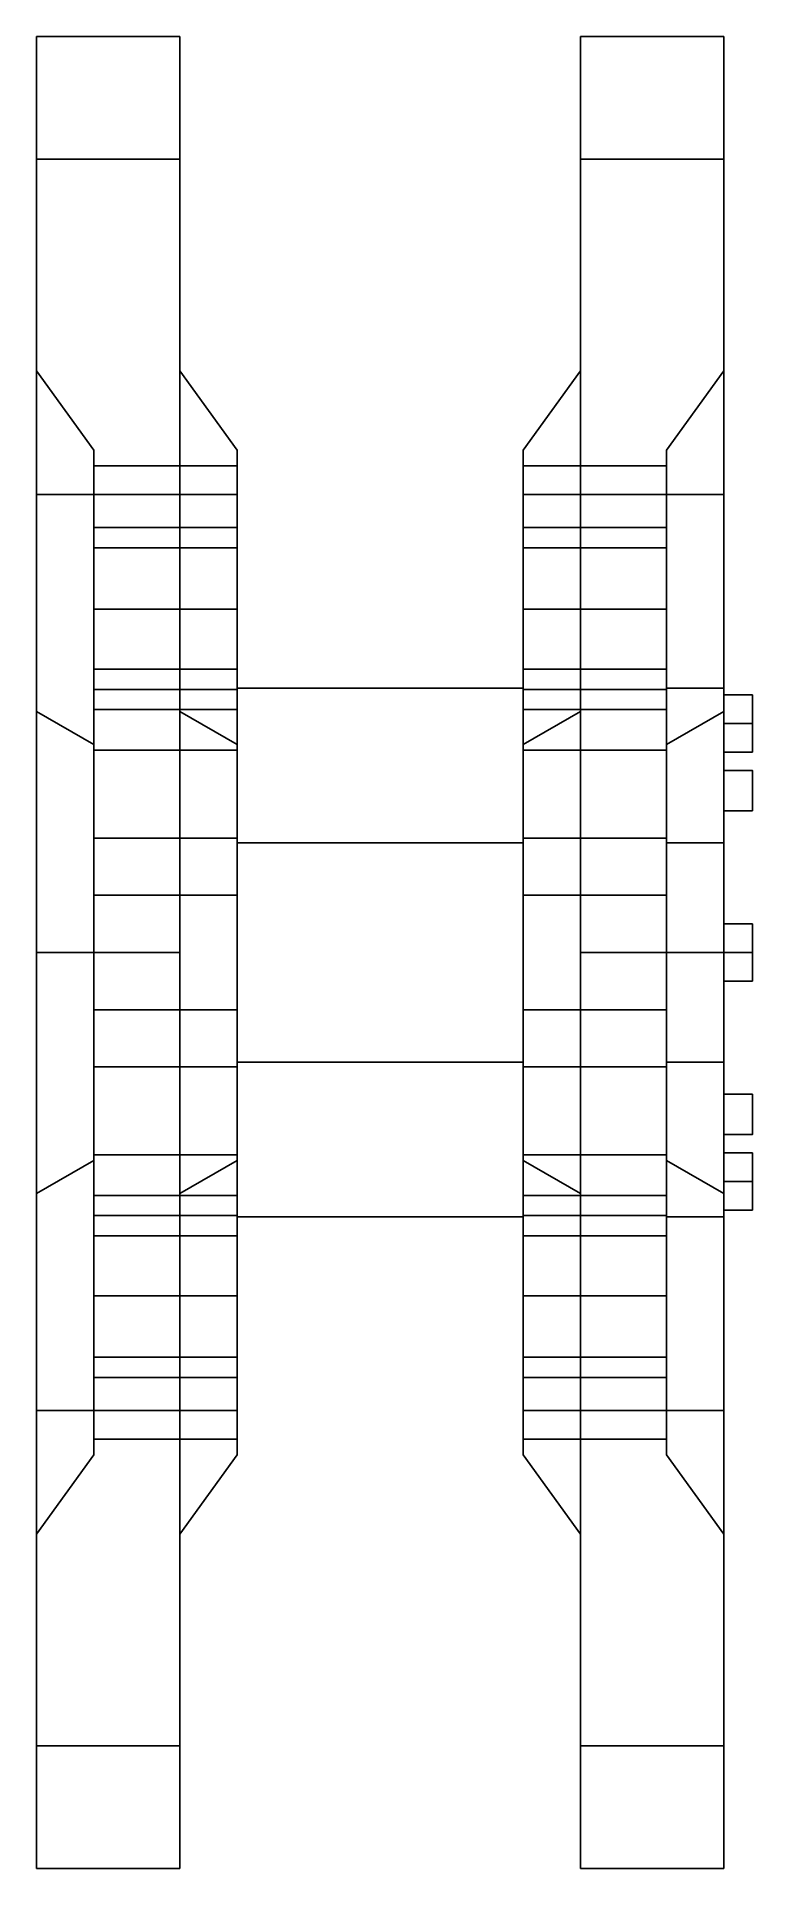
# Model space of a CAD drawing. Extents: x -1.21 to 1.21, y -0.32 to 0.32.
# Drawn here: x 0.96 to 1.21, y -0.32 to 0.32 of the extents above.
import ezdxf

# ---------------------------------------------------------------- set-up
doc = ezdxf.new("R2010")
doc.units = 0
doc.layers.add('WHEELS', color=2, linetype='CONTINUOUS')

msp = doc.modelspace()

# ---------------------------------------------------------------- linework, layer by layer
at = {"layer": 'WHEELS'}
for points in [[(0.96, 0.20325, -0.08419), (0.96, 0.20325, 0.08419), (0.96, 0.27713, 0.16), (0.96, 0.32)], [(0.96, 0.20325, -0.08419), (0.96, 0.20325, -0.08419), (0.96, 0.32), (0.96, 0.27713, -0.16)], [(1.01, 0.32), (1.01, 0.27713, -0.16), (0.96, 0.27713, -0.16), (0.96, 0.32)], [(1.01, 0.27713, 0.16), (1.01, 0.32), (0.96, 0.32), (0.96, 0.27713, 0.16)], [(1.01, 0.20325, 0.08419), (1.01, 0.20325, -0.08419), (1.01, 0.27713, -0.16), (1.01, 0.32)], [(1.01, 0.20325, 0.08419), (1.01, 0.20325, 0.08419), (1.01, 0.32), (1.01, 0.27713, 0.16)], [(1.15, 0.20325, -0.08419), (1.15, 0.20325, -0.08419), (1.15, 0.32), (1.15, 0.27713, -0.16)], [(1.15, 0.20325, -0.08419), (1.15, 0.20325, 0.08419), (1.15, 0.27713, 0.16), (1.15, 0.32)], [(1.15, 0.27713, -0.16), (1.15, 0.32), (1.2, 0.32), (1.2, 0.27713, -0.16)], [(1.15, 0.32), (1.15, 0.27713, 0.16), (1.2, 0.27713, 0.16), (1.2, 0.32)], [(1.2, 0.20325, 0.08419), (1.2, 0.20325, -0.08419), (1.2, 0.27713, -0.16), (1.2, 0.32)], [(1.2, 0.20325, 0.08419), (1.2, 0.20325, 0.08419), (1.2, 0.32), (1.2, 0.27713, 0.16)], [(0.96, 0.08419, -0.20325), (0.96, 0.20325, -0.08419), (0.96, 0.27713, -0.16), (0.96, 0.16, -0.27713)], [(1.01, 0.27713, -0.16), (1.01, 0.16, -0.27713), (0.96, 0.16, -0.27713), (0.96, 0.27713, -0.16)], [(0.96, 0.20325, 0.08419), (0.96, 0.08419, 0.20325), (0.96, 0.16, 0.27713), (0.96, 0.27713, 0.16)], [(1.01, 0.16, 0.27713), (1.01, 0.27713, 0.16), (0.96, 0.27713, 0.16), (0.96, 0.16, 0.27713)], [(1.01, 0.20325, -0.08419), (1.01, 0.08419, -0.20325), (1.01, 0.16, -0.27713), (1.01, 0.27713, -0.16)], [(1.01, 0.08419, 0.20325), (1.01, 0.20325, 0.08419), (1.01, 0.27713, 0.16), (1.01, 0.16, 0.27713)], [(1.15, 0.16, -0.27713), (1.15, 0.27713, -0.16), (1.2, 0.27713, -0.16), (1.2, 0.16, -0.27713)], [(1.15, 0.08419, -0.20325), (1.15, 0.20325, -0.08419), (1.15, 0.27713, -0.16), (1.15, 0.16, -0.27713)], [(1.15, 0.27713, 0.16), (1.15, 0.16, 0.27713), (1.2, 0.16, 0.27713), (1.2, 0.27713, 0.16)], [(1.15, 0.20325, 0.08419), (1.15, 0.08419, 0.20325), (1.15, 0.16, 0.27713), (1.15, 0.27713, 0.16)], [(1.2, 0.20325, -0.08419), (1.2, 0.08419, -0.20325), (1.2, 0.16, -0.27713), (1.2, 0.27713, -0.16)], [(1.2, 0.08419, 0.20325), (1.2, 0.20325, 0.08419), (1.2, 0.27713, 0.16), (1.2, 0.16, 0.27713)], [(0.96, 0.20325, 0.08419), (0.96, 0.20325, -0.08419), (0.98, 0.17554, -0.07271), (0.98, 0.17554, 0.07271)], [(0.96, 0.20325, -0.08419), (0.96, 0.08419, -0.20325), (0.98, 0.07271, -0.17554), (0.98, 0.17554, -0.07271)], [(0.96, 0.08419, 0.20325), (0.96, 0.20325, 0.08419), (0.98, 0.17554, 0.07271), (0.98, 0.07271, 0.17554)], [(1.01, 0.20325, -0.08419), (1.01, 0.20325, 0.08419), (1.03, 0.17554, 0.07271), (1.03, 0.17554, -0.07271)], [(1.01, 0.08419, -0.20325), (1.01, 0.20325, -0.08419), (1.03, 0.17554, -0.07271), (1.03, 0.07271, -0.17554)], [(1.01, 0.20325, 0.08419), (1.01, 0.08419, 0.20325), (1.03, 0.07271, 0.17554), (1.03, 0.17554, 0.07271)], [(1.15, 0.20325, 0.08419), (1.15, 0.20325, -0.08419), (1.13, 0.17554, -0.07271), (1.13, 0.17554, 0.07271)], [(1.15, 0.20325, -0.08419), (1.15, 0.08419, -0.20325), (1.13, 0.07271, -0.17554), (1.13, 0.17554, -0.07271)], [(1.15, 0.08419, 0.20325), (1.15, 0.20325, 0.08419), (1.13, 0.17554, 0.07271), (1.13, 0.07271, 0.17554)], [(1.2, 0.20325, -0.08419), (1.2, 0.20325, 0.08419), (1.18, 0.17554, 0.07271), (1.18, 0.17554, -0.07271)], [(1.2, 0.08419, -0.20325), (1.2, 0.20325, -0.08419), (1.18, 0.17554, -0.07271), (1.18, 0.07271, -0.17554)], [(1.2, 0.20325, 0.08419), (1.2, 0.08419, 0.20325), (1.18, 0.07271, 0.17554), (1.18, 0.17554, 0.07271)], [(0.98, 0.12, -0.02), (0.98, 0.16, -0.04), (0.98, 0.17554, -0.07271), (0.98, 0.09239, -0.03827)], [(0.98, 0.17554, 0.07271), (0.98, 0.17554, -0.07271), (0.98, 0.17, -0.04), (0.98, 0.17, 0.04)], [(0.98, 0.16, -0.04), (0.98, 0.17, -0.04), (0.98, 0.17554, -0.07271)], [(0.98, 0.14142, -0.08485), (0.98, 0.09899, -0.07071), (0.98, 0.09239, -0.03827), (0.98, 0.17554, -0.07271)], [(0.98, 0.17554, -0.07271), (0.98, 0.07271, -0.17554), (0.98, 0.09192, -0.14849), (0.98, 0.14849, -0.09192)], [(0.98, 0.14849, -0.09192), (0.98, 0.14142, -0.08485), (0.98, 0.17554, -0.07271)], [(0.98, 0.09899, 0.07071), (0.98, 0.14142, 0.08485), (0.98, 0.17554, 0.07271), (0.98, 0.09239, 0.03827)], [(0.98, 0.07271, 0.17554), (0.98, 0.17554, 0.07271), (0.98, 0.14849, 0.09192), (0.98, 0.09192, 0.14849)], [(0.98, 0.14142, 0.08485), (0.98, 0.14849, 0.09192), (0.98, 0.17554, 0.07271)], [(0.98, 0.16, 0.04), (0.98, 0.12, 0.02), (0.98, 0.09239, 0.03827), (0.98, 0.17554, 0.07271)], [(0.98, 0.17, 0.04), (0.98, 0.16, 0.04), (0.98, 0.17554, 0.07271)], [(1.03, 0.17554, -0.07271), (1.03, 0.09239, -0.03827), (1.03, 0.09899, -0.07071), (1.03, 0.14142, -0.08485)], [(1.03, 0.17, 0.04), (1.03, 0.17, -0.04), (1.03, 0.17554, -0.07271), (1.03, 0.17554, 0.07271)], [(1.03, 0.16, -0.04), (1.03, 0.17554, -0.07271), (1.03, 0.17554, -0.07271), (1.03, 0.17, -0.04)], [(1.03, 0.12, -0.02), (1.03, 0.09239, -0.03827), (1.03, 0.17554, -0.07271), (1.03, 0.16, -0.04)], [(1.03, 0.14142, -0.08485), (1.03, 0.14849, -0.09192), (1.03, 0.14849, -0.09192), (1.03, 0.17554, -0.07271)], [(1.03, 0.14849, -0.09192), (1.03, 0.09192, -0.14849), (1.03, 0.07271, -0.17554), (1.03, 0.17554, -0.07271)], [(1.03, 0.16, 0.04), (1.03, 0.17, 0.04), (1.03, 0.17, 0.04), (1.03, 0.17554, 0.07271)], [(1.03, 0.17554, 0.07271), (1.03, 0.09239, 0.03827), (1.03, 0.12, 0.02), (1.03, 0.16, 0.04)], [(1.03, 0.09192, 0.14849), (1.03, 0.14849, 0.09192), (1.03, 0.17554, 0.07271), (1.03, 0.07271, 0.17554)], [(1.03, 0.14142, 0.08485), (1.03, 0.17554, 0.07271), (1.03, 0.17554, 0.07271), (1.03, 0.14849, 0.09192)], [(1.03, 0.09899, 0.07071), (1.03, 0.09239, 0.03827), (1.03, 0.17554, 0.07271), (1.03, 0.14142, 0.08485)], [(1.13, 0.09899, -0.07071), (1.13, 0.09239, -0.03827), (1.13, 0.17554, -0.07271), (1.13, 0.14142, -0.08485)], [(1.13, 0.17554, -0.07271), (1.13, 0.09239, -0.03827), (1.13, 0.12, -0.02), (1.13, 0.16, -0.04)], [(1.13, 0.16, -0.04), (1.13, 0.17, -0.04), (1.13, 0.17, -0.04), (1.13, 0.17554, -0.07271)], [(1.13, 0.17, -0.04), (1.13, 0.17, 0.04), (1.13, 0.17554, 0.07271), (1.13, 0.17554, -0.07271)], [(1.13, 0.14142, -0.08485), (1.13, 0.17554, -0.07271), (1.13, 0.17554, -0.07271), (1.13, 0.14849, -0.09192)], [(1.13, 0.09192, -0.14849), (1.13, 0.14849, -0.09192), (1.13, 0.17554, -0.07271), (1.13, 0.07271, -0.17554)], [(1.13, 0.12, 0.02), (1.13, 0.09239, 0.03827), (1.13, 0.17554, 0.07271), (1.13, 0.16, 0.04)], [(1.13, 0.16, 0.04), (1.13, 0.17554, 0.07271), (1.13, 0.17554, 0.07271), (1.13, 0.17, 0.04)], [(1.13, 0.17554, 0.07271), (1.13, 0.09239, 0.03827), (1.13, 0.09899, 0.07071), (1.13, 0.14142, 0.08485)], [(1.13, 0.14849, 0.09192), (1.13, 0.09192, 0.14849), (1.13, 0.07271, 0.17554), (1.13, 0.17554, 0.07271)], [(1.13, 0.14142, 0.08485), (1.13, 0.14849, 0.09192), (1.13, 0.14849, 0.09192), (1.13, 0.17554, 0.07271)], [(1.18, 0.17, -0.04), (1.18, 0.16, -0.04), (1.18, 0.17554, -0.07271)], [(1.18, 0.17554, -0.07271), (1.18, 0.17554, 0.07271), (1.18, 0.17, 0.04), (1.18, 0.17, -0.04)], [(1.18, 0.16, -0.04), (1.18, 0.12, -0.02), (1.18, 0.09239, -0.03827), (1.18, 0.17554, -0.07271)], [(1.18, 0.09899, -0.07071), (1.18, 0.14142, -0.08485), (1.18, 0.17554, -0.07271), (1.18, 0.09239, -0.03827)], [(1.18, 0.14142, -0.08485), (1.18, 0.14849, -0.09192), (1.18, 0.17554, -0.07271)], [(1.18, 0.07271, -0.17554), (1.18, 0.17554, -0.07271), (1.18, 0.14849, -0.09192), (1.18, 0.09192, -0.14849)], [(1.18, 0.14849, 0.09192), (1.18, 0.14142, 0.08485), (1.18, 0.17554, 0.07271)], [(1.18, 0.17554, 0.07271), (1.18, 0.07271, 0.17554), (1.18, 0.09192, 0.14849), (1.18, 0.14849, 0.09192)], [(1.18, 0.14142, 0.08485), (1.18, 0.09899, 0.07071), (1.18, 0.09239, 0.03827), (1.18, 0.17554, 0.07271)], [(1.18, 0.16, 0.04), (1.18, 0.17, 0.04), (1.18, 0.17554, 0.07271)], [(1.18, 0.12, 0.02), (1.18, 0.16, 0.04), (1.18, 0.17554, 0.07271), (1.18, 0.09239, 0.03827)], [(1.03, 0.17, 0.04), (1.03, 0.16, 0.04), (0.98, 0.16, 0.04), (0.98, 0.17, 0.04)], [(1.03, 0.17, -0.04), (1.03, 0.17, 0.04), (0.98, 0.17, 0.04), (0.98, 0.17, -0.04)], [(1.03, 0.16, -0.04), (1.03, 0.17, -0.04), (0.98, 0.17, -0.04), (0.98, 0.16, -0.04)], [(1.13, 0.16, 0.04), (1.13, 0.17, 0.04), (1.18, 0.17, 0.04), (1.18, 0.16, 0.04)], [(1.13, 0.17, -0.04), (1.13, 0.16, -0.04), (1.18, 0.16, -0.04), (1.18, 0.17, -0.04)], [(1.13, 0.17, 0.04), (1.13, 0.17, -0.04), (1.18, 0.17, -0.04), (1.18, 0.17, 0.04)], [(0.96, -0.08419, -0.20325), (0.96, 0.08419, -0.20325), (0.96, 0.16, -0.27713), (0.96, 0, -0.32)], [(1.13, 0.12, 0.02), (1.13, 0.16, 0.04), (1.18, 0.16, 0.04), (1.18, 0.12, 0.02)], [(1.15, -0.08419, -0.20325), (1.15, 0.08419, -0.20325), (1.15, 0.16, -0.27713), (1.15, 0, -0.32)], [(1.01, 0.16, -0.27713), (1.01, 0, -0.32), (0.96, 0, -0.32), (0.96, 0.16, -0.27713)], [(0.96, 0.08419, 0.20325), (0.96, 0.08419, 0.20325), (0.96, 0, 0.32), (0.96, 0.16, 0.27713)], [(1.01, 0, 0.32), (1.01, 0.16, 0.27713), (0.96, 0.16, 0.27713), (0.96, 0, 0.32)], [(1.03, 0.16, 0.04), (1.03, 0.12, 0.02), (0.98, 0.12, 0.02), (0.98, 0.16, 0.04)], [(1.03, 0.12, -0.02), (1.03, 0.16, -0.04), (0.98, 0.16, -0.04), (0.98, 0.12, -0.02)], [(1.01, 0.08419, -0.20325), (1.01, 0.08419, -0.20325), (1.01, 0, -0.32), (1.01, 0.16, -0.27713)], [(1.01, -0.08419, 0.20325), (1.01, 0.08419, 0.20325), (1.01, 0.16, 0.27713), (1.01, 0, 0.32)], [(1.13, 0.16, -0.04), (1.13, 0.12, -0.02), (1.18, 0.12, -0.02), (1.18, 0.16, -0.04)], [(1.15, 0, -0.32), (1.15, 0.16, -0.27713), (1.2, 0.16, -0.27713), (1.2, 0, -0.32)], [(1.15, 0.16, 0.27713), (1.15, 0, 0.32), (1.2, 0, 0.32), (1.2, 0.16, 0.27713)], [(1.15, 0.08419, 0.20325), (1.15, 0.08419, 0.20325), (1.15, 0, 0.32), (1.15, 0.16, 0.27713)], [(1.2, 0.08419, -0.20325), (1.2, 0.08419, -0.20325), (1.2, 0, -0.32), (1.2, 0.16, -0.27713)], [(1.2, -0.08419, 0.20325), (1.2, 0.08419, 0.20325), (1.2, 0.16, 0.27713), (1.2, 0, 0.32)], [(1.03, 0.14849, -0.09192), (1.03, 0.14142, -0.08485), (0.98, 0.14142, -0.08485), (0.98, 0.14849, -0.09192)], [(1.03, 0.09192, -0.14849), (1.03, 0.14849, -0.09192), (0.98, 0.14849, -0.09192), (0.98, 0.09192, -0.14849)], [(1.03, 0.14849, 0.09192), (1.03, 0.09192, 0.14849), (0.98, 0.09192, 0.14849), (0.98, 0.14849, 0.09192)], [(1.03, 0.14142, 0.08485), (1.03, 0.14849, 0.09192), (0.98, 0.14849, 0.09192), (0.98, 0.14142, 0.08485)], [(1.13, 0.14142, -0.08485), (1.13, 0.14849, -0.09192), (1.18, 0.14849, -0.09192), (1.18, 0.14142, -0.08485)], [(1.13, 0.14849, -0.09192), (1.13, 0.09192, -0.14849), (1.18, 0.09192, -0.14849), (1.18, 0.14849, -0.09192)], [(1.13, 0.09192, 0.14849), (1.13, 0.14849, 0.09192), (1.18, 0.14849, 0.09192), (1.18, 0.09192, 0.14849)], [(1.13, 0.14849, 0.09192), (1.13, 0.14142, 0.08485), (1.18, 0.14142, 0.08485), (1.18, 0.14849, 0.09192)], [(1.03, 0.14142, -0.08485), (1.03, 0.09899, -0.07071), (0.98, 0.09899, -0.07071), (0.98, 0.14142, -0.08485)], [(1.03, 0.09899, 0.07071), (1.03, 0.14142, 0.08485), (0.98, 0.14142, 0.08485), (0.98, 0.09899, 0.07071)], [(1.13, 0.09899, -0.07071), (1.13, 0.14142, -0.08485), (1.18, 0.14142, -0.08485), (1.18, 0.09899, -0.07071)], [(1.13, 0.14142, 0.08485), (1.13, 0.09899, 0.07071), (1.18, 0.09899, 0.07071), (1.18, 0.14142, 0.08485)], [(1.03, 0.12, 0.02), (1.03, 0.12, -0.02), (0.98, 0.12, -0.02), (0.98, 0.12, 0.02)], [(0.98, 0.12, 0.02), (0.98, 0.12, -0.02), (0.98, 0.09239, -0.03827), (0.98, 0.09239, 0.03827)], [(1.03, 0.09239, 0.03827), (1.03, 0.09239, -0.03827), (1.03, 0.12, -0.02), (1.03, 0.12, 0.02)], [(1.13, 0.09239, -0.03827), (1.13, 0.09239, 0.03827), (1.13, 0.12, 0.02), (1.13, 0.12, -0.02)], [(1.13, 0.12, -0.02), (1.13, 0.12, 0.02), (1.18, 0.12, 0.02), (1.18, 0.12, -0.02)], [(1.18, 0.12, -0.02), (1.18, 0.12, 0.02), (1.18, 0.09239, 0.03827), (1.18, 0.09239, -0.03827)], [(0.98, 0.09899, -0.07071), (0.98, 0.07071, -0.09899), (0.98, 0.03827, -0.09239), (0.98, 0.09239, -0.03827)], [(1.03, 0.09899, -0.07071), (1.03, 0.07071, -0.09899), (0.98, 0.07071, -0.09899), (0.98, 0.09899, -0.07071)], [(1.03, 0.07071, 0.09899), (1.03, 0.09899, 0.07071), (0.98, 0.09899, 0.07071), (0.98, 0.07071, 0.09899)], [(0.98, 0.07071, 0.09899), (0.98, 0.09899, 0.07071), (0.98, 0.09239, 0.03827), (0.98, 0.03827, 0.09239)], [(1.03, 0.09239, -0.03827), (1.03, 0.03827, -0.09239), (1.03, 0.07071, -0.09899), (1.03, 0.09899, -0.07071)], [(1.03, 0.03827, 0.09239), (1.03, 0.09239, 0.03827), (1.03, 0.09899, 0.07071), (1.03, 0.07071, 0.09899)], [(1.13, 0.03827, -0.09239), (1.13, 0.09239, -0.03827), (1.13, 0.09899, -0.07071), (1.13, 0.07071, -0.09899)], [(1.13, 0.07071, -0.09899), (1.13, 0.09899, -0.07071), (1.18, 0.09899, -0.07071), (1.18, 0.07071, -0.09899)], [(1.13, 0.09239, 0.03827), (1.13, 0.03827, 0.09239), (1.13, 0.07071, 0.09899), (1.13, 0.09899, 0.07071)], [(1.13, 0.09899, 0.07071), (1.13, 0.07071, 0.09899), (1.18, 0.07071, 0.09899), (1.18, 0.09899, 0.07071)], [(1.18, 0.07071, -0.09899), (1.18, 0.09899, -0.07071), (1.18, 0.09239, -0.03827), (1.18, 0.03827, -0.09239)], [(1.18, 0.09899, 0.07071), (1.18, 0.07071, 0.09899), (1.18, 0.03827, 0.09239), (1.18, 0.09239, 0.03827)], [(0.98, -0.03827, 0.09239), (0.98, 0.03827, 0.09239), (0.98, 0.09239, 0.03827), (0.98, -0.09239, 0.03827)], [(0.98, -0.09239, 0.03827), (0.98, 0.09239, 0.03827), (0.98, 0.09239, -0.03827), (0.98, -0.09239, -0.03827)], [(0.98, -0.09239, -0.03827), (0.98, 0.09239, -0.03827), (0.98, 0.03827, -0.09239), (0.98, -0.03827, -0.09239)], [(1.03, 0.08485, -0.14142), (1.03, 0.09192, -0.14849), (0.98, 0.09192, -0.14849), (0.98, 0.08485, -0.14142)], [(0.98, 0.08485, -0.14142), (0.98, 0.09192, -0.14849), (0.98, 0.07271, -0.17554)], [(1.03, 0.09192, 0.14849), (1.03, 0.08485, 0.14142), (0.98, 0.08485, 0.14142), (0.98, 0.09192, 0.14849)], [(0.98, 0.09192, 0.14849), (0.98, 0.08485, 0.14142), (0.98, 0.07271, 0.17554)], [(1.03, 0.03827, -0.09239), (1.03, 0.09239, -0.03827), (1.13, 0.09239, -0.03827), (1.13, 0.03827, -0.09239)], [(1.03, 0.09239, -0.03827), (1.03, 0.09239, 0.03827), (1.13, 0.09239, 0.03827), (1.13, 0.09239, -0.03827)], [(1.03, 0.09239, 0.03827), (1.03, 0.03827, 0.09239), (1.13, 0.03827, 0.09239), (1.13, 0.09239, 0.03827)], [(1.03, 0.08485, -0.14142), (1.03, 0.07271, -0.17554), (1.03, 0.07271, -0.17554), (1.03, 0.09192, -0.14849)], [(1.03, 0.08485, 0.14142), (1.03, 0.09192, 0.14849), (1.03, 0.09192, 0.14849), (1.03, 0.07271, 0.17554)], [(1.13, 0.08485, -0.14142), (1.13, 0.09192, -0.14849), (1.13, 0.09192, -0.14849), (1.13, 0.07271, -0.17554)], [(1.13, 0.09192, -0.14849), (1.13, 0.08485, -0.14142), (1.18, 0.08485, -0.14142), (1.18, 0.09192, -0.14849)], [(1.13, 0.08485, 0.14142), (1.13, 0.07271, 0.17554), (1.13, 0.07271, 0.17554), (1.13, 0.09192, 0.14849)], [(1.13, 0.08485, 0.14142), (1.13, 0.09192, 0.14849), (1.18, 0.09192, 0.14849), (1.18, 0.08485, 0.14142)], [(1.18, 0.03827, -0.09239), (1.18, 0.09239, -0.03827), (1.2, 0.09239, -0.03827), (1.2, 0.03827, -0.09239)], [(1.18, 0.09239, 0.03827), (1.18, 0.03827, 0.09239), (1.2, 0.03827, 0.09239), (1.2, 0.09239, 0.03827)], [(1.18, 0.09239, -0.03827), (1.18, 0.09239, 0.03827), (1.2, 0.09239, 0.03827), (1.2, 0.09239, -0.03827)], [(1.18, 0.09192, -0.14849), (1.18, 0.08485, -0.14142), (1.18, 0.07271, -0.17554)], [(1.18, 0.08485, 0.14142), (1.18, 0.09192, 0.14849), (1.18, 0.07271, 0.17554)], [(1.2, 0.03827, -0.09239), (1.2, 0.09239, -0.03827), (1.2, 0.06364, -0.06364)], [(1.2, 0.09239, -0.03827), (1.2, 0.07), (1.2, 0.01)], [(1.2, 0.07), (1.2, 0.09239, 0.03827), (1.2, 0.01)], [(1.2, 0.09239, 0.03827), (1.2, 0.0495, 0.0495), (1.2, 0.01)], [(1.2, 0, -0.01), (1.2, 0.09239, -0.03827), (1.2, 0.01)], [(1.2, 0.0495, -0.0495), (1.2, 0.09239, -0.03827), (1.2, 0, -0.01)], [(1.2, 0.09239, 0.03827), (1.2, 0.06364, 0.0495), (1.2, 0.0495, 0.0495)], [(1.2, 0.09239, 0.03827), (1.2, 0.03827, 0.09239), (1.2, 0.06364, 0.06364)], [(1.2, 0.09239, 0.03827), (1.2, 0.06364, 0.06364), (1.2, 0.06364, 0.0495)], [(1.2, 0.09239, -0.03827), (1.2, 0.08, -0.01), (1.2, 0.07)], [(1.2, 0.09239, -0.03827), (1.2, 0.09239, 0.03827), (1.2, 0.09)], [(1.2, 0.09239, -0.03827), (1.2, 0.09), (1.2, 0.08, -0.01)], [(1.2, 0.09), (1.2, 0.09239, 0.03827), (1.2, 0.08, 0.01)], [(1.2, 0.08, 0.01), (1.2, 0.09239, 0.03827), (1.2, 0.07)], [(1.2, 0.06364, -0.06364), (1.2, 0.09239, -0.03827), (1.2, 0.06364, -0.0495)], [(1.2, 0.06364, -0.0495), (1.2, 0.09239, -0.03827), (1.2, 0.0495, -0.0495)], [(1.2, 0.09), (1.2, 0.08, 0.01), (1.21, 0.08, 0.01), (1.21, 0.09)], [(1.2, 0.08, -0.01), (1.2, 0.09), (1.21, 0.09), (1.21, 0.08, -0.01)], [(1.21, 0.07), (1.21, 0.08, -0.01), (1.21, 0.09), (1.21, 0.08, 0.01)], [(0.96, 0.08419, -0.20325), (0.96, -0.08419, -0.20325), (0.98, -0.07271, -0.17554), (0.98, 0.07271, -0.17554)], [(0.96, -0.08419, 0.20325), (0.96, 0.08419, 0.20325), (0.98, 0.07271, 0.17554), (0.98, -0.07271, 0.17554)], [(0.96, 0.08419, 0.20325), (0.96, -0.08419, 0.20325), (0.96, -0.16, 0.27713), (0.96, 0, 0.32)], [(1.03, 0.07071, -0.09899), (1.03, 0.08485, -0.14142), (0.98, 0.08485, -0.14142), (0.98, 0.07071, -0.09899)], [(0.98, 0.07071, -0.09899), (0.98, 0.08485, -0.14142), (0.98, 0.07271, -0.17554), (0.98, 0.03827, -0.09239)], [(1.03, 0.08485, 0.14142), (1.03, 0.07071, 0.09899), (0.98, 0.07071, 0.09899), (0.98, 0.08485, 0.14142)], [(0.98, 0.08485, 0.14142), (0.98, 0.07071, 0.09899), (0.98, 0.03827, 0.09239), (0.98, 0.07271, 0.17554)], [(1.01, 0.08419, -0.20325), (1.01, -0.08419, -0.20325), (1.01, -0.16, -0.27713), (1.01, 0, -0.32)], [(1.01, -0.08419, -0.20325), (1.01, 0.08419, -0.20325), (1.03, 0.07271, -0.17554), (1.03, -0.07271, -0.17554)], [(1.01, 0.08419, 0.20325), (1.01, -0.08419, 0.20325), (1.03, -0.07271, 0.17554), (1.03, 0.07271, 0.17554)], [(1.03, 0.07071, -0.09899), (1.03, 0.03827, -0.09239), (1.03, 0.07271, -0.17554), (1.03, 0.08485, -0.14142)], [(1.03, 0.07271, 0.17554), (1.03, 0.03827, 0.09239), (1.03, 0.07071, 0.09899), (1.03, 0.08485, 0.14142)], [(1.13, 0.07271, -0.17554), (1.13, 0.03827, -0.09239), (1.13, 0.07071, -0.09899), (1.13, 0.08485, -0.14142)], [(1.13, 0.08485, -0.14142), (1.13, 0.07071, -0.09899), (1.18, 0.07071, -0.09899), (1.18, 0.08485, -0.14142)], [(1.13, 0.07071, 0.09899), (1.13, 0.03827, 0.09239), (1.13, 0.07271, 0.17554), (1.13, 0.08485, 0.14142)], [(1.13, 0.07071, 0.09899), (1.13, 0.08485, 0.14142), (1.18, 0.08485, 0.14142), (1.18, 0.07071, 0.09899)], [(1.15, 0.08419, -0.20325), (1.15, -0.08419, -0.20325), (1.13, -0.07271, -0.17554), (1.13, 0.07271, -0.17554)], [(1.15, -0.08419, 0.20325), (1.15, 0.08419, 0.20325), (1.13, 0.07271, 0.17554), (1.13, -0.07271, 0.17554)], [(1.15, 0.08419, 0.20325), (1.15, -0.08419, 0.20325), (1.15, -0.16, 0.27713), (1.15, 0, 0.32)], [(1.18, 0.08485, -0.14142), (1.18, 0.07071, -0.09899), (1.18, 0.03827, -0.09239), (1.18, 0.07271, -0.17554)], [(1.18, 0.07071, 0.09899), (1.18, 0.08485, 0.14142), (1.18, 0.07271, 0.17554), (1.18, 0.03827, 0.09239)], [(1.2, -0.08419, -0.20325), (1.2, 0.08419, -0.20325), (1.18, 0.07271, -0.17554), (1.18, -0.07271, -0.17554)], [(1.2, 0.08419, 0.20325), (1.2, -0.08419, 0.20325), (1.18, -0.07271, 0.17554), (1.18, 0.07271, 0.17554)], [(1.2, 0.08419, -0.20325), (1.2, -0.08419, -0.20325), (1.2, -0.16, -0.27713), (1.2, 0, -0.32)], [(1.2, 0.08, 0.01), (1.2, 0.07), (1.21, 0.07), (1.21, 0.08, 0.01)], [(1.2, 0.07), (1.2, 0.08, -0.01), (1.21, 0.08, -0.01), (1.21, 0.07)], [(0.98, 0.04, -0.16), (0.98, 0.02, -0.12), (0.98, 0.03827, -0.09239), (0.98, 0.07271, -0.17554)], [(0.98, 0.07271, -0.17554), (0.98, -0.07271, -0.17554), (0.98, -0.04, -0.17), (0.98, 0.04, -0.17)], [(0.98, 0.04, -0.17), (0.98, 0.04, -0.16), (0.98, 0.07271, -0.17554)], [(0.98, 0.04, 0.16), (0.98, 0.04, 0.17), (0.98, 0.07271, 0.17554)], [(0.98, -0.07271, 0.17554), (0.98, 0.07271, 0.17554), (0.98, 0.04, 0.17), (0.98, -0.04, 0.17)], [(0.98, 0.02, 0.12), (0.98, 0.04, 0.16), (0.98, 0.07271, 0.17554), (0.98, 0.03827, 0.09239)], [(1.03, 0.04, -0.16), (1.03, 0.04, -0.17), (1.03, 0.04, -0.17), (1.03, 0.07271, -0.17554)], [(1.03, 0.04, -0.17), (1.03, -0.04, -0.17), (1.03, -0.07271, -0.17554), (1.03, 0.07271, -0.17554)], [(1.03, 0.07271, -0.17554), (1.03, 0.03827, -0.09239), (1.03, 0.02, -0.12), (1.03, 0.04, -0.16)], [(1.03, 0.04, 0.16), (1.03, 0.07271, 0.17554), (1.03, 0.07271, 0.17554), (1.03, 0.04, 0.17)], [(1.03, 0.02, 0.12), (1.03, 0.03827, 0.09239), (1.03, 0.07271, 0.17554), (1.03, 0.04, 0.16)], [(1.03, -0.04, 0.17), (1.03, 0.04, 0.17), (1.03, 0.07271, 0.17554), (1.03, -0.07271, 0.17554)], [(1.13, 0.02, -0.12), (1.13, 0.03827, -0.09239), (1.13, 0.07271, -0.17554), (1.13, 0.04, -0.16)], [(1.13, 0.04, -0.16), (1.13, 0.07271, -0.17554), (1.13, 0.07271, -0.17554), (1.13, 0.04, -0.17)], [(1.13, -0.04, -0.17), (1.13, 0.04, -0.17), (1.13, 0.07271, -0.17554), (1.13, -0.07271, -0.17554)], [(1.13, 0.04, 0.17), (1.13, -0.04, 0.17), (1.13, -0.07271, 0.17554), (1.13, 0.07271, 0.17554)], [(1.13, 0.04, 0.16), (1.13, 0.04, 0.17), (1.13, 0.04, 0.17), (1.13, 0.07271, 0.17554)], [(1.13, 0.07271, 0.17554), (1.13, 0.03827, 0.09239), (1.13, 0.02, 0.12), (1.13, 0.04, 0.16)], [(1.18, 0.04, -0.16), (1.18, 0.04, -0.17), (1.18, 0.07271, -0.17554)], [(1.18, -0.07271, -0.17554), (1.18, 0.07271, -0.17554), (1.18, 0.04, -0.17), (1.18, -0.04, -0.17)], [(1.18, 0.02, -0.12), (1.18, 0.04, -0.16), (1.18, 0.07271, -0.17554), (1.18, 0.03827, -0.09239)], [(1.18, 0.04, 0.16), (1.18, 0.02, 0.12), (1.18, 0.03827, 0.09239), (1.18, 0.07271, 0.17554)], [(1.18, 0.07271, 0.17554), (1.18, -0.07271, 0.17554), (1.18, -0.04, 0.17), (1.18, 0.04, 0.17)], [(1.18, 0.04, 0.17), (1.18, 0.04, 0.16), (1.18, 0.07271, 0.17554)], [(1.2, 0.03827, -0.09239), (1.2, 0.06364, -0.06364), (1.2, 0.0495, -0.06364)], [(1.2, 0.06364, 0.06364), (1.2, 0.03827, 0.09239), (1.2, 0.0495, 0.06364)], [(1.2, 0.06364, 0.06364), (1.2, 0.0495, 0.06364), (1.21, 0.0495, 0.06364), (1.21, 0.06364, 0.06364)], [(1.2, 0.06364, 0.0495), (1.2, 0.06364, 0.06364), (1.21, 0.06364, 0.06364), (1.21, 0.06364, 0.0495)], [(1.2, 0.0495, 0.0495), (1.2, 0.06364, 0.0495), (1.21, 0.06364, 0.0495), (1.21, 0.0495, 0.0495)], [(1.2, 0.06364, -0.0495), (1.2, 0.0495, -0.0495), (1.21, 0.0495, -0.0495), (1.21, 0.06364, -0.0495)], [(1.2, 0.06364, -0.06364), (1.2, 0.06364, -0.0495), (1.21, 0.06364, -0.0495), (1.21, 0.06364, -0.06364)], [(1.2, 0.0495, -0.06364), (1.2, 0.06364, -0.06364), (1.21, 0.06364, -0.06364), (1.21, 0.0495, -0.06364)], [(1.21, 0.0495, 0.0495), (1.21, 0.06364, 0.0495), (1.21, 0.06364, 0.06364), (1.21, 0.0495, 0.06364)], [(1.21, 0.0495, -0.0495), (1.21, 0.0495, -0.06364), (1.21, 0.06364, -0.06364), (1.21, 0.06364, -0.0495)], [(1.2, 0.03827, -0.09239), (1.2, 0.0495, -0.0495), (1.2, 0, -0.01)], [(1.2, 0.03827, -0.09239), (1.2, 0.0495, -0.06364), (1.2, 0.0495, -0.0495)], [(1.2, 0.0495, 0.0495), (1.2, 0.03827, 0.09239), (1.2, 0.01)], [(1.2, 0.0495, 0.06364), (1.2, 0.03827, 0.09239), (1.2, 0.0495, 0.0495)], [(1.2, 0.0495, 0.06364), (1.2, 0.0495, 0.0495), (1.21, 0.0495, 0.0495), (1.21, 0.0495, 0.06364)], [(1.2, 0.0495, -0.0495), (1.2, 0.0495, -0.06364), (1.21, 0.0495, -0.06364), (1.21, 0.0495, -0.0495)], [(1.03, 0.04, -0.17), (1.03, 0.04, -0.16), (0.98, 0.04, -0.16), (0.98, 0.04, -0.17)], [(1.03, -0.04, -0.17), (1.03, 0.04, -0.17), (0.98, 0.04, -0.17), (0.98, -0.04, -0.17)], [(1.03, 0.04, -0.16), (1.03, 0.02, -0.12), (0.98, 0.02, -0.12), (0.98, 0.04, -0.16)], [(1.03, 0.02, 0.12), (1.03, 0.04, 0.16), (0.98, 0.04, 0.16), (0.98, 0.02, 0.12)], [(1.03, 0.04, 0.16), (1.03, 0.04, 0.17), (0.98, 0.04, 0.17), (0.98, 0.04, 0.16)], [(1.03, 0.04, 0.17), (1.03, -0.04, 0.17), (0.98, -0.04, 0.17), (0.98, 0.04, 0.17)], [(1.13, 0.02, -0.12), (1.13, 0.04, -0.16), (1.18, 0.04, -0.16), (1.18, 0.02, -0.12)], [(1.13, 0.04, -0.16), (1.13, 0.04, -0.17), (1.18, 0.04, -0.17), (1.18, 0.04, -0.16)], [(1.13, 0.04, -0.17), (1.13, -0.04, -0.17), (1.18, -0.04, -0.17), (1.18, 0.04, -0.17)], [(1.13, 0.04, 0.16), (1.13, 0.02, 0.12), (1.18, 0.02, 0.12), (1.18, 0.04, 0.16)], [(1.13, 0.04, 0.17), (1.13, 0.04, 0.16), (1.18, 0.04, 0.16), (1.18, 0.04, 0.17)], [(1.13, -0.04, 0.17), (1.13, 0.04, 0.17), (1.18, 0.04, 0.17), (1.18, -0.04, 0.17)], [(0.98, 0.02, -0.12), (0.98, -0.02, -0.12), (0.98, -0.03827, -0.09239), (0.98, 0.03827, -0.09239)], [(0.98, -0.02, 0.12), (0.98, 0.02, 0.12), (0.98, 0.03827, 0.09239), (0.98, -0.03827, 0.09239)], [(1.03, 0.03827, -0.09239), (1.03, -0.03827, -0.09239), (1.03, -0.02, -0.12), (1.03, 0.02, -0.12)], [(1.03, -0.03827, -0.09239), (1.03, 0.03827, -0.09239), (1.13, 0.03827, -0.09239), (1.13, -0.03827, -0.09239)], [(1.03, -0.03827, 0.09239), (1.03, 0.03827, 0.09239), (1.03, 0.02, 0.12), (1.03, -0.02, 0.12)], [(1.03, 0.03827, 0.09239), (1.03, -0.03827, 0.09239), (1.13, -0.03827, 0.09239), (1.13, 0.03827, 0.09239)], [(1.13, -0.03827, -0.09239), (1.13, 0.03827, -0.09239), (1.13, 0.02, -0.12), (1.13, -0.02, -0.12)], [(1.13, 0.03827, 0.09239), (1.13, -0.03827, 0.09239), (1.13, -0.02, 0.12), (1.13, 0.02, 0.12)], [(1.18, -0.02, -0.12), (1.18, 0.02, -0.12), (1.18, 0.03827, -0.09239), (1.18, -0.03827, -0.09239)], [(1.18, -0.03827, -0.09239), (1.18, 0.03827, -0.09239), (1.2, 0.03827, -0.09239), (1.2, -0.03827, -0.09239)], [(1.18, 0.02, 0.12), (1.18, -0.02, 0.12), (1.18, -0.03827, 0.09239), (1.18, 0.03827, 0.09239)], [(1.18, 0.03827, 0.09239), (1.18, -0.03827, 0.09239), (1.2, -0.03827, 0.09239), (1.2, 0.03827, 0.09239)], [(1.2, 0, -0.07), (1.2, 0.03827, -0.09239), (1.2, 0, -0.01)], [(1.2, -0.03827, -0.09239), (1.2, 0.03827, -0.09239), (1.2, 0, -0.09)], [(1.2, 0, -0.09), (1.2, 0.03827, -0.09239), (1.2, 0.01, -0.08)], [(1.2, 0.01, -0.08), (1.2, 0.03827, -0.09239), (1.2, 0, -0.07)], [(1.2, 0.01), (1.2, 0.03827, 0.09239), (1.2, 0, 0.01)], [(1.2, 0.03827, 0.09239), (1.2, 0, 0.07), (1.2, 0, 0.01)], [(1.2, 0.03827, 0.09239), (1.2, 0.01, 0.08), (1.2, 0, 0.07)], [(1.2, 0.03827, 0.09239), (1.2, 0, 0.09), (1.2, 0.01, 0.08)], [(1.2, 0.03827, 0.09239), (1.2, -0.03827, 0.09239), (1.2, 0, 0.09)], [(1.03, 0.02, -0.12), (1.03, -0.02, -0.12), (0.98, -0.02, -0.12), (0.98, 0.02, -0.12)], [(1.03, -0.02, 0.12), (1.03, 0.02, 0.12), (0.98, 0.02, 0.12), (0.98, -0.02, 0.12)], [(1.13, -0.02, -0.12), (1.13, 0.02, -0.12), (1.18, 0.02, -0.12), (1.18, -0.02, -0.12)], [(1.13, 0.02, 0.12), (1.13, -0.02, 0.12), (1.18, -0.02, 0.12), (1.18, 0.02, 0.12)], [(1.2, 0.01, -0.08), (1.2, 0, -0.07), (1.21, 0, -0.07), (1.21, 0.01, -0.08)], [(1.2, 0, -0.09), (1.2, 0.01, -0.08), (1.21, 0.01, -0.08), (1.21, 0, -0.09)], [(1.2, 0.01), (1.2, 0, 0.01), (1.21, 0, 0.01), (1.21, 0.01)], [(1.2, 0, -0.01), (1.2, 0.01), (1.21, 0.01), (1.21, 0, -0.01)], [(1.2, 0, 0.07), (1.2, 0.01, 0.08), (1.21, 0.01, 0.08), (1.21, 0, 0.07)], [(1.2, 0.01, 0.08), (1.2, 0, 0.09), (1.21, 0, 0.09), (1.21, 0.01, 0.08)], [(1.21, 0, -0.07), (1.21, -0.01, -0.08), (1.21, 0, -0.09), (1.21, 0.01, -0.08)], [(1.21, 0, -0.01), (1.21, 0.01), (1.21, 0, 0.01), (1.21, -0.01)], [(1.21, 0, 0.07), (1.21, 0.01, 0.08), (1.21, 0, 0.09), (1.21, -0.01, 0.08)], [(0.96, -0.08419, -0.20325), (0.96, -0.08419, -0.20325), (0.96, 0, -0.32), (0.96, -0.16, -0.27713)], [(1.01, 0, -0.32), (1.01, -0.16, -0.27713), (0.96, -0.16, -0.27713), (0.96, 0, -0.32)], [(1.01, -0.16, 0.27713), (1.01, 0, 0.32), (0.96, 0, 0.32), (0.96, -0.16, 0.27713)], [(1.01, -0.08419, 0.20325), (1.01, -0.08419, 0.20325), (1.01, 0, 0.32), (1.01, -0.16, 0.27713)], [(1.15, -0.16, -0.27713), (1.15, 0, -0.32), (1.2, 0, -0.32), (1.2, -0.16, -0.27713)], [(1.15, -0.08419, -0.20325), (1.15, -0.08419, -0.20325), (1.15, 0, -0.32), (1.15, -0.16, -0.27713)], [(1.15, 0, 0.32), (1.15, -0.16, 0.27713), (1.2, -0.16, 0.27713), (1.2, 0, 0.32)], [(1.2, -0.03827, -0.09239), (1.2, 0, -0.07), (1.2, 0, -0.01)], [(1.2, -0.01), (1.2, -0.03827, -0.09239), (1.2, 0, -0.01)], [(1.2, -0.03827, -0.09239), (1.2, -0.01, -0.08), (1.2, 0, -0.07)], [(1.2, -0.03827, -0.09239), (1.2, 0, -0.09), (1.2, -0.01, -0.08)], [(1.2, -0.01, -0.08), (1.2, 0, -0.09), (1.21, 0, -0.09), (1.21, -0.01, -0.08)], [(1.2, 0, -0.07), (1.2, -0.01, -0.08), (1.21, -0.01, -0.08), (1.21, 0, -0.07)], [(1.2, 0, 0.01), (1.2, -0.09239, 0.03827), (1.2, -0.01)], [(1.2, -0.0495, 0.0495), (1.2, -0.09239, 0.03827), (1.2, 0, 0.01)], [(1.2, -0.03827, 0.09239), (1.2, -0.0495, 0.0495), (1.2, 0, 0.01)], [(1.2, 0, 0.07), (1.2, -0.03827, 0.09239), (1.2, 0, 0.01)], [(1.2, -0.01, 0.08), (1.2, -0.03827, 0.09239), (1.2, 0, 0.07)], [(1.2, 0, 0.09), (1.2, -0.03827, 0.09239), (1.2, -0.01, 0.08)], [(1.2, -0.01), (1.2, 0, -0.01), (1.21, 0, -0.01), (1.21, -0.01)], [(1.2, 0, 0.01), (1.2, -0.01), (1.21, -0.01), (1.21, 0, 0.01)], [(1.2, 0, 0.09), (1.2, -0.01, 0.08), (1.21, -0.01, 0.08), (1.21, 0, 0.09)], [(1.2, -0.01, 0.08), (1.2, 0, 0.07), (1.21, 0, 0.07), (1.21, -0.01, 0.08)], [(1.2, -0.08419, 0.20325), (1.2, -0.08419, 0.20325), (1.2, 0, 0.32), (1.2, -0.16, 0.27713)], [(1.2, -0.0495, -0.0495), (1.2, -0.03827, -0.09239), (1.2, -0.01)], [(1.2, -0.09239, 0.03827), (1.2, -0.07), (1.2, -0.01)], [(1.2, -0.07), (1.2, -0.09239, -0.03827), (1.2, -0.01)], [(1.2, -0.09239, -0.03827), (1.2, -0.0495, -0.0495), (1.2, -0.01)], [(1.03, -0.02, -0.12), (1.03, -0.04, -0.16), (0.98, -0.04, -0.16), (0.98, -0.02, -0.12)], [(0.98, -0.02, -0.12), (0.98, -0.04, -0.16), (0.98, -0.07271, -0.17554), (0.98, -0.03827, -0.09239)], [(1.03, -0.04, 0.16), (1.03, -0.02, 0.12), (0.98, -0.02, 0.12), (0.98, -0.04, 0.16)], [(0.98, -0.04, 0.16), (0.98, -0.02, 0.12), (0.98, -0.03827, 0.09239), (0.98, -0.07271, 0.17554)], [(1.03, -0.02, -0.12), (1.03, -0.03827, -0.09239), (1.03, -0.07271, -0.17554), (1.03, -0.04, -0.16)], [(1.03, -0.07271, 0.17554), (1.03, -0.03827, 0.09239), (1.03, -0.02, 0.12), (1.03, -0.04, 0.16)], [(1.13, -0.07271, -0.17554), (1.13, -0.03827, -0.09239), (1.13, -0.02, -0.12), (1.13, -0.04, -0.16)], [(1.13, -0.04, -0.16), (1.13, -0.02, -0.12), (1.18, -0.02, -0.12), (1.18, -0.04, -0.16)], [(1.13, -0.02, 0.12), (1.13, -0.04, 0.16), (1.18, -0.04, 0.16), (1.18, -0.02, 0.12)], [(1.13, -0.02, 0.12), (1.13, -0.03827, 0.09239), (1.13, -0.07271, 0.17554), (1.13, -0.04, 0.16)], [(1.18, -0.04, -0.16), (1.18, -0.02, -0.12), (1.18, -0.03827, -0.09239), (1.18, -0.07271, -0.17554)], [(1.18, -0.02, 0.12), (1.18, -0.04, 0.16), (1.18, -0.07271, 0.17554), (1.18, -0.03827, 0.09239)], [(0.98, -0.07071, -0.09899), (0.98, -0.09899, -0.07071), (0.98, -0.09239, -0.03827), (0.98, -0.03827, -0.09239)], [(0.98, -0.08485, -0.14142), (0.98, -0.07071, -0.09899), (0.98, -0.03827, -0.09239), (0.98, -0.07271, -0.17554)], [(0.98, -0.09899, 0.07071), (0.98, -0.07071, 0.09899), (0.98, -0.03827, 0.09239), (0.98, -0.09239, 0.03827)], [(0.98, -0.07071, 0.09899), (0.98, -0.08485, 0.14142), (0.98, -0.07271, 0.17554), (0.98, -0.03827, 0.09239)], [(1.03, -0.03827, -0.09239), (1.03, -0.09239, -0.03827), (1.03, -0.09899, -0.07071), (1.03, -0.07071, -0.09899)], [(1.03, -0.09239, -0.03827), (1.03, -0.03827, -0.09239), (1.13, -0.03827, -0.09239), (1.13, -0.09239, -0.03827)], [(1.03, -0.07271, -0.17554), (1.03, -0.03827, -0.09239), (1.03, -0.07071, -0.09899), (1.03, -0.08485, -0.14142)], [(1.03, -0.09239, 0.03827), (1.03, -0.03827, 0.09239), (1.03, -0.07071, 0.09899), (1.03, -0.09899, 0.07071)], [(1.03, -0.07071, 0.09899), (1.03, -0.03827, 0.09239), (1.03, -0.07271, 0.17554), (1.03, -0.08485, 0.14142)], [(1.03, -0.03827, 0.09239), (1.03, -0.09239, 0.03827), (1.13, -0.09239, 0.03827), (1.13, -0.03827, 0.09239)], [(1.13, -0.09239, -0.03827), (1.13, -0.03827, -0.09239), (1.13, -0.07071, -0.09899), (1.13, -0.09899, -0.07071)], [(1.13, -0.07071, -0.09899), (1.13, -0.03827, -0.09239), (1.13, -0.07271, -0.17554), (1.13, -0.08485, -0.14142)], [(1.13, -0.07271, 0.17554), (1.13, -0.03827, 0.09239), (1.13, -0.07071, 0.09899), (1.13, -0.08485, 0.14142)], [(1.13, -0.03827, 0.09239), (1.13, -0.09239, 0.03827), (1.13, -0.09899, 0.07071), (1.13, -0.07071, 0.09899)], [(1.18, -0.09899, -0.07071), (1.18, -0.07071, -0.09899), (1.18, -0.03827, -0.09239), (1.18, -0.09239, -0.03827)], [(1.18, -0.09239, -0.03827), (1.18, -0.03827, -0.09239), (1.2, -0.03827, -0.09239), (1.2, -0.09239, -0.03827)], [(1.18, -0.07071, -0.09899), (1.18, -0.08485, -0.14142), (1.18, -0.07271, -0.17554), (1.18, -0.03827, -0.09239)], [(1.18, -0.07071, 0.09899), (1.18, -0.09899, 0.07071), (1.18, -0.09239, 0.03827), (1.18, -0.03827, 0.09239)], [(1.18, -0.08485, 0.14142), (1.18, -0.07071, 0.09899), (1.18, -0.03827, 0.09239), (1.18, -0.07271, 0.17554)], [(1.18, -0.03827, 0.09239), (1.18, -0.09239, 0.03827), (1.2, -0.09239, 0.03827), (1.2, -0.03827, 0.09239)], [(1.2, -0.09239, -0.03827), (1.2, -0.03827, -0.09239), (1.2, -0.06364, -0.06364)], [(1.2, -0.06364, -0.06364), (1.2, -0.03827, -0.09239), (1.2, -0.0495, -0.06364)], [(1.2, -0.0495, -0.06364), (1.2, -0.03827, -0.09239), (1.2, -0.0495, -0.0495)], [(1.2, -0.03827, 0.09239), (1.2, -0.0495, 0.06364), (1.2, -0.0495, 0.0495)], [(1.2, -0.03827, 0.09239), (1.2, -0.09239, 0.03827), (1.2, -0.06364, 0.06364)], [(1.2, -0.03827, 0.09239), (1.2, -0.06364, 0.06364), (1.2, -0.0495, 0.06364)], [(1.03, -0.04, -0.16), (1.03, -0.04, -0.17), (0.98, -0.04, -0.17), (0.98, -0.04, -0.16)], [(0.98, -0.04, -0.16), (0.98, -0.04, -0.17), (0.98, -0.07271, -0.17554)], [(1.03, -0.04, 0.17), (1.03, -0.04, 0.16), (0.98, -0.04, 0.16), (0.98, -0.04, 0.17)], [(0.98, -0.04, 0.17), (0.98, -0.04, 0.16), (0.98, -0.07271, 0.17554)], [(1.03, -0.04, -0.16), (1.03, -0.07271, -0.17554), (1.03, -0.07271, -0.17554), (1.03, -0.04, -0.17)], [(1.03, -0.04, 0.16), (1.03, -0.04, 0.17), (1.03, -0.04, 0.17), (1.03, -0.07271, 0.17554)], [(1.13, -0.04, -0.16), (1.13, -0.04, -0.17), (1.13, -0.04, -0.17), (1.13, -0.07271, -0.17554)], [(1.13, -0.04, -0.17), (1.13, -0.04, -0.16), (1.18, -0.04, -0.16), (1.18, -0.04, -0.17)], [(1.13, -0.04, 0.16), (1.13, -0.04, 0.17), (1.18, -0.04, 0.17), (1.18, -0.04, 0.16)], [(1.13, -0.04, 0.16), (1.13, -0.07271, 0.17554), (1.13, -0.07271, 0.17554), (1.13, -0.04, 0.17)], [(1.18, -0.04, -0.17), (1.18, -0.04, -0.16), (1.18, -0.07271, -0.17554)], [(1.18, -0.04, 0.16), (1.18, -0.04, 0.17), (1.18, -0.07271, 0.17554)], [(1.2, -0.09239, -0.03827), (1.2, -0.06364, -0.0495), (1.2, -0.0495, -0.0495)], [(1.2, -0.06364, 0.0495), (1.2, -0.09239, 0.03827), (1.2, -0.0495, 0.0495)], [(1.2, -0.0495, -0.06364), (1.2, -0.0495, -0.0495), (1.21, -0.0495, -0.0495), (1.21, -0.0495, -0.06364)], [(1.2, -0.06364, -0.06364), (1.2, -0.0495, -0.06364), (1.21, -0.0495, -0.06364), (1.21, -0.06364, -0.06364)], [(1.2, -0.0495, -0.0495), (1.2, -0.06364, -0.0495), (1.21, -0.06364, -0.0495), (1.21, -0.0495, -0.0495)], [(1.2, -0.06364, 0.0495), (1.2, -0.0495, 0.0495), (1.21, -0.0495, 0.0495), (1.21, -0.06364, 0.0495)], [(1.2, -0.0495, 0.06364), (1.2, -0.06364, 0.06364), (1.21, -0.06364, 0.06364), (1.21, -0.0495, 0.06364)], [(1.2, -0.0495, 0.0495), (1.2, -0.0495, 0.06364), (1.21, -0.0495, 0.06364), (1.21, -0.0495, 0.0495)], [(1.21, -0.0495, -0.0495), (1.21, -0.06364, -0.0495), (1.21, -0.06364, -0.06364), (1.21, -0.0495, -0.06364)], [(1.21, -0.0495, 0.0495), (1.21, -0.0495, 0.06364), (1.21, -0.06364, 0.06364), (1.21, -0.06364, 0.0495)], [(1.2, -0.09239, -0.03827), (1.2, -0.06364, -0.06364), (1.2, -0.06364, -0.0495)], [(1.2, -0.06364, 0.06364), (1.2, -0.09239, 0.03827), (1.2, -0.06364, 0.0495)], [(1.2, -0.06364, -0.0495), (1.2, -0.06364, -0.06364), (1.21, -0.06364, -0.06364), (1.21, -0.06364, -0.0495)], [(1.2, -0.06364, 0.06364), (1.2, -0.06364, 0.0495), (1.21, -0.06364, 0.0495), (1.21, -0.06364, 0.06364)], [(1.2, -0.09239, 0.03827), (1.2, -0.08, 0.01), (1.2, -0.07)], [(1.2, -0.08, -0.01), (1.2, -0.09239, -0.03827), (1.2, -0.07)], [(1.2, -0.08, -0.01), (1.2, -0.07), (1.21, -0.07), (1.21, -0.08, -0.01)], [(1.2, -0.07), (1.2, -0.08, 0.01), (1.21, -0.08, 0.01), (1.21, -0.07)], [(1.21, -0.07), (1.21, -0.08, 0.01), (1.21, -0.09), (1.21, -0.08, -0.01)], [(0.96, -0.08419, -0.20325), (0.96, -0.20325, -0.08419), (0.98, -0.17554, -0.07271), (0.98, -0.07271, -0.17554)], [(0.96, -0.20325, 0.08419), (0.96, -0.08419, 0.20325), (0.98, -0.07271, 0.17554), (0.98, -0.17554, 0.07271)], [(1.03, -0.07071, -0.09899), (1.03, -0.09899, -0.07071), (0.98, -0.09899, -0.07071), (0.98, -0.07071, -0.09899)], [(1.03, -0.08485, -0.14142), (1.03, -0.07071, -0.09899), (0.98, -0.07071, -0.09899), (0.98, -0.08485, -0.14142)], [(1.03, -0.09899, 0.07071), (1.03, -0.07071, 0.09899), (0.98, -0.07071, 0.09899), (0.98, -0.09899, 0.07071)], [(1.03, -0.07071, 0.09899), (1.03, -0.08485, 0.14142), (0.98, -0.08485, 0.14142), (0.98, -0.07071, 0.09899)], [(0.98, -0.07271, -0.17554), (0.98, -0.17554, -0.07271), (0.98, -0.14849, -0.09192), (0.98, -0.09192, -0.14849)], [(0.98, -0.09192, -0.14849), (0.98, -0.08485, -0.14142), (0.98, -0.07271, -0.17554)], [(0.98, -0.17554, 0.07271), (0.98, -0.07271, 0.17554), (0.98, -0.09192, 0.14849), (0.98, -0.14849, 0.09192)], [(0.98, -0.08485, 0.14142), (0.98, -0.09192, 0.14849), (0.98, -0.07271, 0.17554)], [(1.01, -0.20325, -0.08419), (1.01, -0.08419, -0.20325), (1.03, -0.07271, -0.17554), (1.03, -0.17554, -0.07271)], [(1.01, -0.08419, 0.20325), (1.01, -0.20325, 0.08419), (1.03, -0.17554, 0.07271), (1.03, -0.07271, 0.17554)], [(1.03, -0.08485, -0.14142), (1.03, -0.09192, -0.14849), (1.03, -0.09192, -0.14849), (1.03, -0.07271, -0.17554)], [(1.03, -0.09192, -0.14849), (1.03, -0.14849, -0.09192), (1.03, -0.17554, -0.07271), (1.03, -0.07271, -0.17554)], [(1.03, -0.14849, 0.09192), (1.03, -0.09192, 0.14849), (1.03, -0.07271, 0.17554), (1.03, -0.17554, 0.07271)], [(1.03, -0.08485, 0.14142), (1.03, -0.07271, 0.17554), (1.03, -0.07271, 0.17554), (1.03, -0.09192, 0.14849)], [(1.13, -0.07071, -0.09899), (1.13, -0.08485, -0.14142), (1.18, -0.08485, -0.14142), (1.18, -0.07071, -0.09899)], [(1.13, -0.09899, -0.07071), (1.13, -0.07071, -0.09899), (1.18, -0.07071, -0.09899), (1.18, -0.09899, -0.07071)], [(1.13, -0.08485, 0.14142), (1.13, -0.07071, 0.09899), (1.18, -0.07071, 0.09899), (1.18, -0.08485, 0.14142)], [(1.13, -0.07071, 0.09899), (1.13, -0.09899, 0.07071), (1.18, -0.09899, 0.07071), (1.18, -0.07071, 0.09899)], [(1.15, -0.08419, -0.20325), (1.15, -0.20325, -0.08419), (1.13, -0.17554, -0.07271), (1.13, -0.07271, -0.17554)], [(1.13, -0.08485, -0.14142), (1.13, -0.07271, -0.17554), (1.13, -0.07271, -0.17554), (1.13, -0.09192, -0.14849)], [(1.13, -0.14849, -0.09192), (1.13, -0.09192, -0.14849), (1.13, -0.07271, -0.17554), (1.13, -0.17554, -0.07271)], [(1.15, -0.20325, 0.08419), (1.15, -0.08419, 0.20325), (1.13, -0.07271, 0.17554), (1.13, -0.17554, 0.07271)], [(1.13, -0.09192, 0.14849), (1.13, -0.14849, 0.09192), (1.13, -0.17554, 0.07271), (1.13, -0.07271, 0.17554)], [(1.13, -0.08485, 0.14142), (1.13, -0.09192, 0.14849), (1.13, -0.09192, 0.14849), (1.13, -0.07271, 0.17554)], [(1.18, -0.08485, -0.14142), (1.18, -0.09192, -0.14849), (1.18, -0.07271, -0.17554)], [(1.18, -0.17554, -0.07271), (1.18, -0.07271, -0.17554), (1.18, -0.09192, -0.14849), (1.18, -0.14849, -0.09192)], [(1.2, -0.20325, -0.08419), (1.2, -0.08419, -0.20325), (1.18, -0.07271, -0.17554), (1.18, -0.17554, -0.07271)], [(1.18, -0.09192, 0.14849), (1.18, -0.08485, 0.14142), (1.18, -0.07271, 0.17554)], [(1.18, -0.07271, 0.17554), (1.18, -0.17554, 0.07271), (1.18, -0.14849, 0.09192), (1.18, -0.09192, 0.14849)], [(1.2, -0.08419, 0.20325), (1.2, -0.20325, 0.08419), (1.18, -0.17554, 0.07271), (1.18, -0.07271, 0.17554)], [(1.2, -0.09239, 0.03827), (1.2, -0.09), (1.2, -0.08, 0.01)], [(1.2, -0.09), (1.2, -0.09239, -0.03827), (1.2, -0.08, -0.01)], [(1.2, -0.09), (1.2, -0.08, -0.01), (1.21, -0.08, -0.01), (1.21, -0.09)], [(1.2, -0.08, 0.01), (1.2, -0.09), (1.21, -0.09), (1.21, -0.08, 0.01)], [(0.96, -0.20325, -0.08419), (0.96, -0.08419, -0.20325), (0.96, -0.16, -0.27713), (0.96, -0.27713, -0.16)], [(0.96, -0.08419, 0.20325), (0.96, -0.20325, 0.08419), (0.96, -0.27713, 0.16), (0.96, -0.16, 0.27713)], [(1.03, -0.09192, -0.14849), (1.03, -0.08485, -0.14142), (0.98, -0.08485, -0.14142), (0.98, -0.09192, -0.14849)], [(1.03, -0.08485, 0.14142), (1.03, -0.09192, 0.14849), (0.98, -0.09192, 0.14849), (0.98, -0.08485, 0.14142)], [(1.01, -0.08419, -0.20325), (1.01, -0.20325, -0.08419), (1.01, -0.27713, -0.16), (1.01, -0.16, -0.27713)], [(1.01, -0.20325, 0.08419), (1.01, -0.08419, 0.20325), (1.01, -0.16, 0.27713), (1.01, -0.27713, 0.16)], [(1.13, -0.08485, -0.14142), (1.13, -0.09192, -0.14849), (1.18, -0.09192, -0.14849), (1.18, -0.08485, -0.14142)], [(1.13, -0.09192, 0.14849), (1.13, -0.08485, 0.14142), (1.18, -0.08485, 0.14142), (1.18, -0.09192, 0.14849)], [(1.15, -0.20325, -0.08419), (1.15, -0.08419, -0.20325), (1.15, -0.16, -0.27713), (1.15, -0.27713, -0.16)], [(1.15, -0.08419, 0.20325), (1.15, -0.20325, 0.08419), (1.15, -0.27713, 0.16), (1.15, -0.16, 0.27713)], [(1.2, -0.08419, -0.20325), (1.2, -0.20325, -0.08419), (1.2, -0.27713, -0.16), (1.2, -0.16, -0.27713)], [(1.2, -0.20325, 0.08419), (1.2, -0.08419, 0.20325), (1.2, -0.16, 0.27713), (1.2, -0.27713, 0.16)], [(1.03, -0.14849, -0.09192), (1.03, -0.09192, -0.14849), (0.98, -0.09192, -0.14849), (0.98, -0.14849, -0.09192)], [(1.03, -0.09192, 0.14849), (1.03, -0.14849, 0.09192), (0.98, -0.14849, 0.09192), (0.98, -0.09192, 0.14849)], [(0.98, -0.09899, -0.07071), (0.98, -0.14142, -0.08485), (0.98, -0.17554, -0.07271), (0.98, -0.09239, -0.03827)], [(0.98, -0.16, -0.04), (0.98, -0.12, -0.02), (0.98, -0.09239, -0.03827), (0.98, -0.17554, -0.07271)], [(0.98, -0.12, -0.02), (0.98, -0.12, 0.02), (0.98, -0.09239, 0.03827), (0.98, -0.09239, -0.03827)], [(0.98, -0.12, 0.02), (0.98, -0.16, 0.04), (0.98, -0.17554, 0.07271), (0.98, -0.09239, 0.03827)], [(0.98, -0.14142, 0.08485), (0.98, -0.09899, 0.07071), (0.98, -0.09239, 0.03827), (0.98, -0.17554, 0.07271)], [(1.03, -0.17554, -0.07271), (1.03, -0.09239, -0.03827), (1.03, -0.12, -0.02), (1.03, -0.16, -0.04)], [(1.03, -0.09899, -0.07071), (1.03, -0.09239, -0.03827), (1.03, -0.17554, -0.07271), (1.03, -0.14142, -0.08485)], [(1.03, -0.17554, 0.07271), (1.03, -0.09239, 0.03827), (1.03, -0.09899, 0.07071), (1.03, -0.14142, 0.08485)], [(1.03, -0.09239, -0.03827), (1.03, -0.09239, 0.03827), (1.03, -0.12, 0.02), (1.03, -0.12, -0.02)], [(1.03, -0.12, 0.02), (1.03, -0.09239, 0.03827), (1.03, -0.17554, 0.07271), (1.03, -0.16, 0.04)], [(1.03, -0.09239, 0.03827), (1.03, -0.09239, -0.03827), (1.13, -0.09239, -0.03827), (1.13, -0.09239, 0.03827)], [(1.13, -0.09192, -0.14849), (1.13, -0.14849, -0.09192), (1.18, -0.14849, -0.09192), (1.18, -0.09192, -0.14849)], [(1.13, -0.14849, 0.09192), (1.13, -0.09192, 0.14849), (1.18, -0.09192, 0.14849), (1.18, -0.14849, 0.09192)], [(1.13, -0.12, -0.02), (1.13, -0.09239, -0.03827), (1.13, -0.17554, -0.07271), (1.13, -0.16, -0.04)], [(1.13, -0.17554, -0.07271), (1.13, -0.09239, -0.03827), (1.13, -0.09899, -0.07071), (1.13, -0.14142, -0.08485)], [(1.13, -0.09899, 0.07071), (1.13, -0.09239, 0.03827), (1.13, -0.17554, 0.07271), (1.13, -0.14142, 0.08485)], [(1.13, -0.17554, 0.07271), (1.13, -0.09239, 0.03827), (1.13, -0.12, 0.02), (1.13, -0.16, 0.04)], [(1.13, -0.09239, 0.03827), (1.13, -0.09239, -0.03827), (1.13, -0.12, -0.02), (1.13, -0.12, 0.02)], [(1.18, -0.14142, -0.08485), (1.18, -0.09899, -0.07071), (1.18, -0.09239, -0.03827), (1.18, -0.17554, -0.07271)], [(1.18, -0.12, -0.02), (1.18, -0.16, -0.04), (1.18, -0.17554, -0.07271), (1.18, -0.09239, -0.03827)], [(1.18, -0.16, 0.04), (1.18, -0.12, 0.02), (1.18, -0.09239, 0.03827), (1.18, -0.17554, 0.07271)], [(1.18, -0.12, 0.02), (1.18, -0.12, -0.02), (1.18, -0.09239, -0.03827), (1.18, -0.09239, 0.03827)], [(1.18, -0.09899, 0.07071), (1.18, -0.14142, 0.08485), (1.18, -0.17554, 0.07271), (1.18, -0.09239, 0.03827)], [(1.18, -0.09239, 0.03827), (1.18, -0.09239, -0.03827), (1.2, -0.09239, -0.03827), (1.2, -0.09239, 0.03827)], [(1.2, -0.09239, 0.03827), (1.2, -0.09239, -0.03827), (1.2, -0.09)], [(1.03, -0.09899, -0.07071), (1.03, -0.14142, -0.08485), (0.98, -0.14142, -0.08485), (0.98, -0.09899, -0.07071)], [(1.03, -0.14142, 0.08485), (1.03, -0.09899, 0.07071), (0.98, -0.09899, 0.07071), (0.98, -0.14142, 0.08485)], [(1.13, -0.14142, -0.08485), (1.13, -0.09899, -0.07071), (1.18, -0.09899, -0.07071), (1.18, -0.14142, -0.08485)], [(1.13, -0.09899, 0.07071), (1.13, -0.14142, 0.08485), (1.18, -0.14142, 0.08485), (1.18, -0.09899, 0.07071)], [(1.03, -0.12, -0.02), (1.03, -0.12, 0.02), (0.98, -0.12, 0.02), (0.98, -0.12, -0.02)], [(1.03, -0.16, -0.04), (1.03, -0.12, -0.02), (0.98, -0.12, -0.02), (0.98, -0.16, -0.04)], [(1.03, -0.12, 0.02), (1.03, -0.16, 0.04), (0.98, -0.16, 0.04), (0.98, -0.12, 0.02)], [(1.13, -0.12, -0.02), (1.13, -0.16, -0.04), (1.18, -0.16, -0.04), (1.18, -0.12, -0.02)], [(1.13, -0.16, 0.04), (1.13, -0.12, 0.02), (1.18, -0.12, 0.02), (1.18, -0.16, 0.04)], [(1.13, -0.12, 0.02), (1.13, -0.12, -0.02), (1.18, -0.12, -0.02), (1.18, -0.12, 0.02)], [(1.03, -0.14142, -0.08485), (1.03, -0.14849, -0.09192), (0.98, -0.14849, -0.09192), (0.98, -0.14142, -0.08485)], [(0.98, -0.14142, -0.08485), (0.98, -0.14849, -0.09192), (0.98, -0.17554, -0.07271)], [(1.03, -0.14849, 0.09192), (1.03, -0.14142, 0.08485), (0.98, -0.14142, 0.08485), (0.98, -0.14849, 0.09192)], [(0.98, -0.14849, 0.09192), (0.98, -0.14142, 0.08485), (0.98, -0.17554, 0.07271)], [(1.03, -0.14142, -0.08485), (1.03, -0.17554, -0.07271), (1.03, -0.17554, -0.07271), (1.03, -0.14849, -0.09192)], [(1.03, -0.14142, 0.08485), (1.03, -0.14849, 0.09192), (1.03, -0.14849, 0.09192), (1.03, -0.17554, 0.07271)], [(1.13, -0.14142, -0.08485), (1.13, -0.14849, -0.09192), (1.13, -0.14849, -0.09192), (1.13, -0.17554, -0.07271)], [(1.13, -0.14849, -0.09192), (1.13, -0.14142, -0.08485), (1.18, -0.14142, -0.08485), (1.18, -0.14849, -0.09192)], [(1.13, -0.14142, 0.08485), (1.13, -0.17554, 0.07271), (1.13, -0.17554, 0.07271), (1.13, -0.14849, 0.09192)], [(1.13, -0.14142, 0.08485), (1.13, -0.14849, 0.09192), (1.18, -0.14849, 0.09192), (1.18, -0.14142, 0.08485)], [(1.18, -0.14849, -0.09192), (1.18, -0.14142, -0.08485), (1.18, -0.17554, -0.07271)], [(1.18, -0.14142, 0.08485), (1.18, -0.14849, 0.09192), (1.18, -0.17554, 0.07271)], [(1.01, -0.16, -0.27713), (1.01, -0.27713, -0.16), (0.96, -0.27713, -0.16), (0.96, -0.16, -0.27713)], [(1.01, -0.27713, 0.16), (1.01, -0.16, 0.27713), (0.96, -0.16, 0.27713), (0.96, -0.27713, 0.16)], [(0.98, -0.17, -0.04), (0.98, -0.16, -0.04), (0.98, -0.17554, -0.07271)], [(1.03, -0.17, -0.04), (1.03, -0.16, -0.04), (0.98, -0.16, -0.04), (0.98, -0.17, -0.04)], [(1.03, -0.16, -0.04), (1.03, -0.17, -0.04), (1.03, -0.17, -0.04), (1.03, -0.17554, -0.07271)], [(1.13, -0.16, -0.04), (1.13, -0.17554, -0.07271), (1.13, -0.17554, -0.07271), (1.13, -0.17, -0.04)], [(1.13, -0.16, -0.04), (1.13, -0.17, -0.04), (1.18, -0.17, -0.04), (1.18, -0.16, -0.04)], [(1.13, -0.16, 0.04), (1.13, -0.17, 0.04), (1.13, -0.17, 0.04), (1.13, -0.17554, 0.07271)], [(1.13, -0.17, 0.04), (1.13, -0.16, 0.04), (1.18, -0.16, 0.04), (1.18, -0.17, 0.04)], [(1.15, -0.27713, -0.16), (1.15, -0.16, -0.27713), (1.2, -0.16, -0.27713), (1.2, -0.27713, -0.16)], [(1.15, -0.16, 0.27713), (1.15, -0.27713, 0.16), (1.2, -0.27713, 0.16), (1.2, -0.16, 0.27713)], [(1.18, -0.16, -0.04), (1.18, -0.17, -0.04), (1.18, -0.17554, -0.07271)], [(1.18, -0.17, 0.04), (1.18, -0.16, 0.04), (1.18, -0.17554, 0.07271)], [(1.03, -0.16, 0.04), (1.03, -0.17, 0.04), (0.98, -0.17, 0.04), (0.98, -0.16, 0.04)], [(0.98, -0.16, 0.04), (0.98, -0.17, 0.04), (0.98, -0.17554, 0.07271)], [(1.03, -0.16, 0.04), (1.03, -0.17554, 0.07271), (1.03, -0.17554, 0.07271), (1.03, -0.17, 0.04)], [(0.98, -0.17554, -0.07271), (0.98, -0.17554, 0.07271), (0.98, -0.17, 0.04), (0.98, -0.17, -0.04)], [(1.03, -0.17, 0.04), (1.03, -0.17, -0.04), (0.98, -0.17, -0.04), (0.98, -0.17, 0.04)], [(1.03, -0.17, -0.04), (1.03, -0.17, 0.04), (1.03, -0.17554, 0.07271), (1.03, -0.17554, -0.07271)], [(1.13, -0.17, 0.04), (1.13, -0.17, -0.04), (1.13, -0.17554, -0.07271), (1.13, -0.17554, 0.07271)], [(1.13, -0.17, -0.04), (1.13, -0.17, 0.04), (1.18, -0.17, 0.04), (1.18, -0.17, -0.04)], [(1.18, -0.17554, 0.07271), (1.18, -0.17554, -0.07271), (1.18, -0.17, -0.04), (1.18, -0.17, 0.04)], [(0.96, -0.20325, -0.08419), (0.96, -0.20325, 0.08419), (0.98, -0.17554, 0.07271), (0.98, -0.17554, -0.07271)], [(1.01, -0.20325, 0.08419), (1.01, -0.20325, -0.08419), (1.03, -0.17554, -0.07271), (1.03, -0.17554, 0.07271)], [(1.15, -0.20325, -0.08419), (1.15, -0.20325, 0.08419), (1.13, -0.17554, 0.07271), (1.13, -0.17554, -0.07271)], [(1.2, -0.20325, 0.08419), (1.2, -0.20325, -0.08419), (1.18, -0.17554, -0.07271), (1.18, -0.17554, 0.07271)], [(0.96, -0.20325, 0.08419), (0.96, -0.20325, -0.08419), (0.96, -0.27713, -0.16), (0.96, -0.32)], [(0.96, -0.20325, 0.08419), (0.96, -0.20325, 0.08419), (0.96, -0.32), (0.96, -0.27713, 0.16)], [(1.01, -0.20325, -0.08419), (1.01, -0.20325, 0.08419), (1.01, -0.27713, 0.16), (1.01, -0.32)], [(1.01, -0.20325, -0.08419), (1.01, -0.20325, -0.08419), (1.01, -0.32), (1.01, -0.27713, -0.16)], [(1.15, -0.20325, 0.08419), (1.15, -0.20325, -0.08419), (1.15, -0.27713, -0.16), (1.15, -0.32)], [(1.15, -0.20325, 0.08419), (1.15, -0.20325, 0.08419), (1.15, -0.32), (1.15, -0.27713, 0.16)], [(1.2, -0.20325, -0.08419), (1.2, -0.20325, -0.08419), (1.2, -0.32), (1.2, -0.27713, -0.16)], [(1.2, -0.20325, -0.08419), (1.2, -0.20325, 0.08419), (1.2, -0.27713, 0.16), (1.2, -0.32)], [(1.01, -0.27713, -0.16), (1.01, -0.32), (0.96, -0.32), (0.96, -0.27713, -0.16)], [(1.01, -0.32), (1.01, -0.27713, 0.16), (0.96, -0.27713, 0.16), (0.96, -0.32)], [(1.15, -0.32), (1.15, -0.27713, -0.16), (1.2, -0.27713, -0.16), (1.2, -0.32)], [(1.15, -0.27713, 0.16), (1.15, -0.32), (1.2, -0.32), (1.2, -0.27713, 0.16)]]:
    msp.add_3dface(points, dxfattribs=at)

doc.saveas('drawing.dxf')
